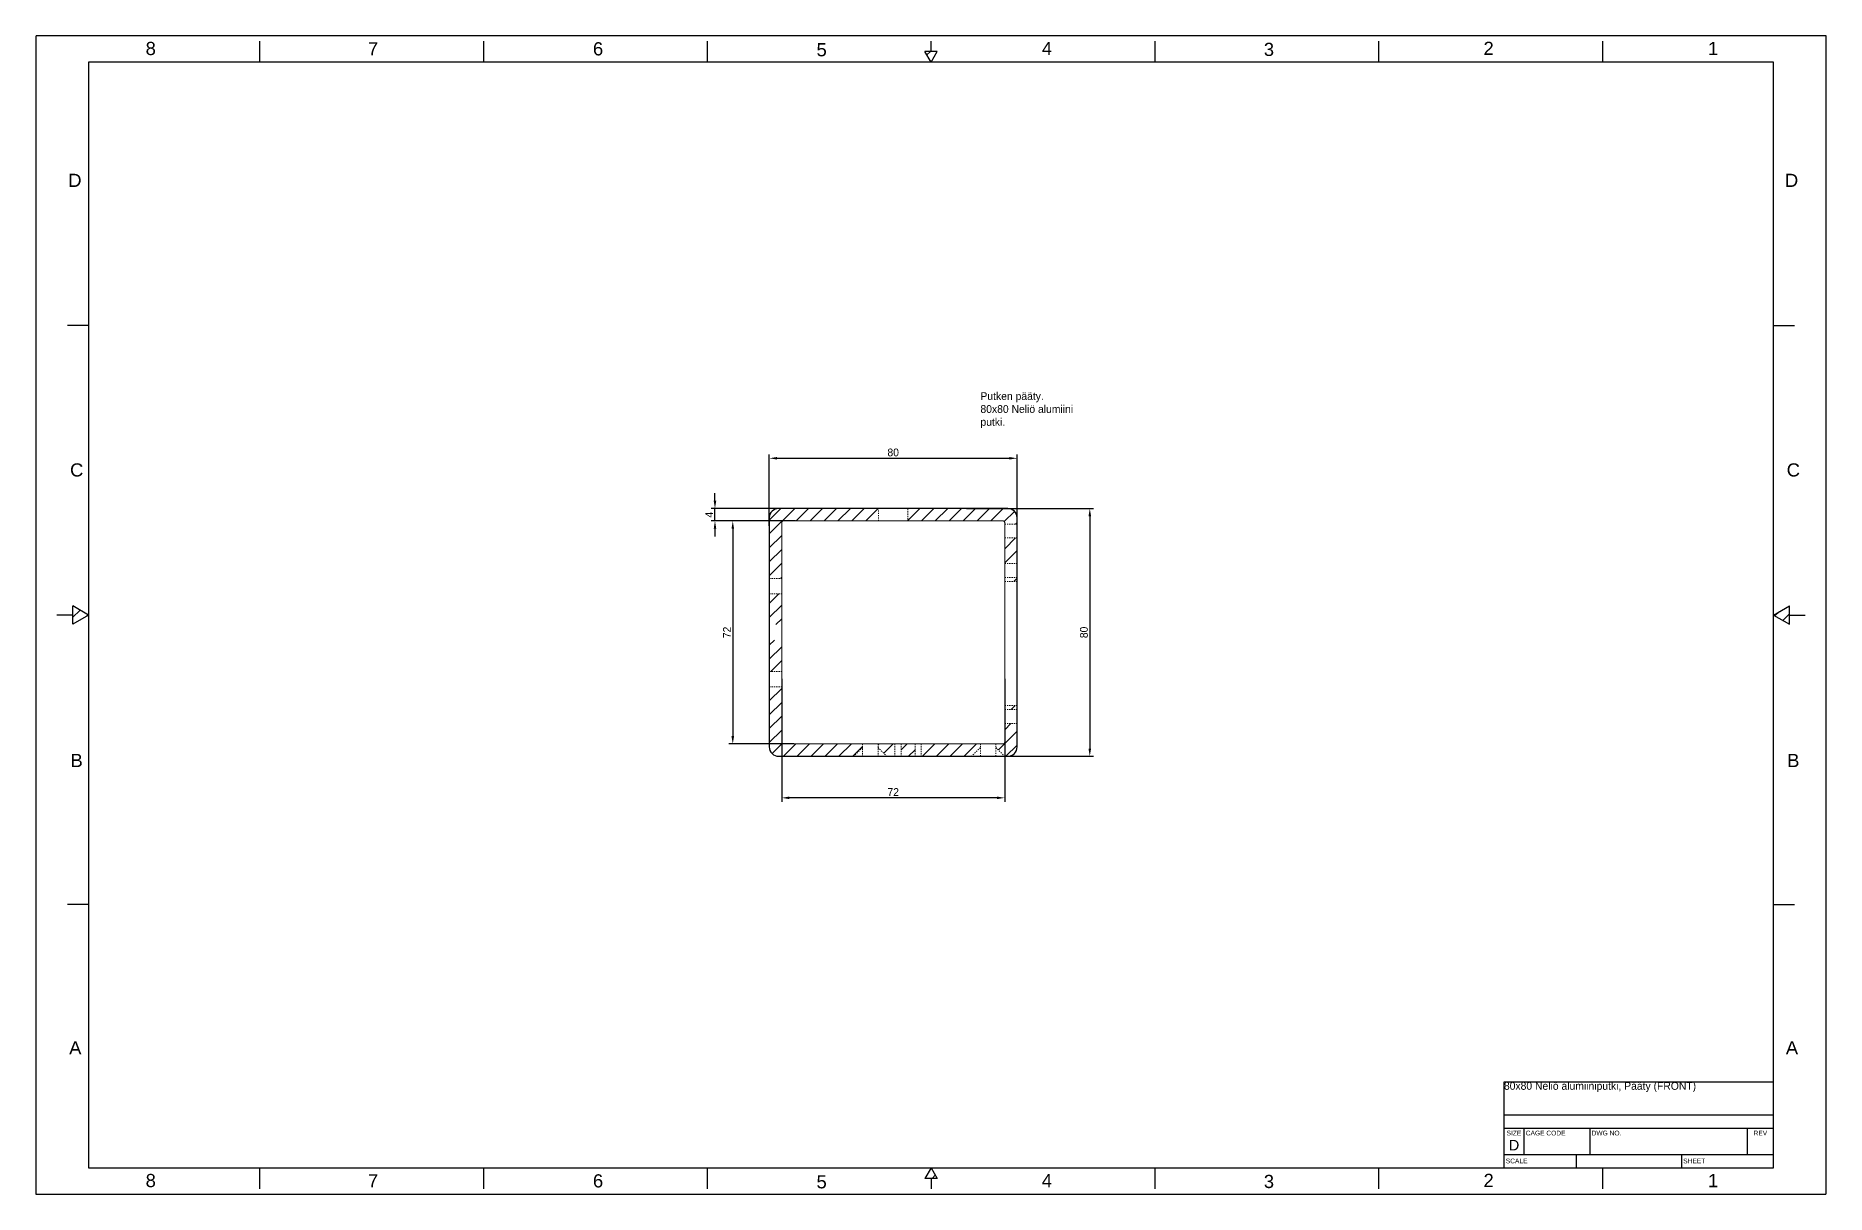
# Model space of a CAD drawing. Header units: millimetres. Extents: x -784753 to 2894, y -738 to 77802.
# Drawn here: x 2313 to 2891, y 383 to 757 of the extents above; entities that cross this region are included whole.
import ezdxf
from ezdxf.enums import TextEntityAlignment as Align

# ---------------------------------------------------------------- set-up
doc = ezdxf.new("R2010")
doc.units = ezdxf.units.MM
doc.linetypes.add('HIDDEN2', pattern=[0.1875, 0.125, -0.0625])
doc.linetypes.add('phl_center', pattern=[0.75, 0.4, -0.35])
for name, color, linetype in [('Comments', 50, 'Continuous'), ('DEFAULT', 7, 'Continuous'), ('projection', 7, 'Continuous')]:
    doc.layers.add(name, color=color, linetype=linetype)
doc.layers.add('Dimension (ANSI)', color=51, linetype='Continuous', lineweight=9)
doc.styles.add('ARIAL_TTF', font='arial.ttf')
doc.dimstyles.new('ISO-25', dxfattribs={"dimtxt": 2.5, "dimasz": 2.5, "dimexe": 1.25, "dimexo": 0.625, "dimtad": 1, "dimtxsty": 'Standard', "dimcen": 2.5, "dimadec": 0, "dimazin": 0, "dimtfac": 1, "dimtmove": 0, "dimatfit": 3, "dimfxl": 0, "dimarcsym": 0})
pattern_1 = [(45, (-975.584, -176.4846), (-2.245064, 2.245064), [])]

msp = doc.modelspace()

# ---------------------------------------------------------------- texts
at = {"lineweight": 0, "insert": (2786.571, 419.055), "char_height": 2.5, "width": 87.0499, "attachment_point": 1}
msp.add_mtext('80x80 Neliö alumiiniputki, Pääty (FRONT)', dxfattribs=at)
at = {"layer": 'Comments', "lineweight": 0, "insert": (2617.559, 641.793), "char_height": 2.5, "width": 31.69174, "attachment_point": 1}
msp.add_mtext('Putken pääty. \\P80x80 Neliö alumiini putki.', dxfattribs=at)

# ---------------------------------------------------------------- blocks, each defined once
blk = doc.blocks.new('ALUMIINIPUTKI-80x80-FRONTS')
at = {"lineweight": 0}
h = blk.add_hatch(dxfattribs=at)
h.set_pattern_fill('ANSI31', color=252, style=0)
h.set_pattern_definition(pattern_1)
h.paths.add_polyline_path([(4, 42.5), (4, 52.43), (3.6, 52.43), (2.8, 52.43), (2, 52.43), (1.2, 52.43), (0.4, 52.43), (0, 52.43), (0, 45), (0, 42.5)])
h.paths.add_polyline_path([(0.8, 27.43), (1.6, 27.43), (2.4, 27.43), (3.2, 27.43), (4, 27.43), (4, 37.5), (0, 37.5), (0, 27.43)])
h.paths.add_polyline_path([(47.76, 76), (75.5, 76, -0.414214), (76, 75.5), (76, 75), (80, 75), (80, 77, 0.414214), (77, 80), (44.57, 80), (44.77, 79.9), (44.77, 78.34), (44.77, 76.78), (44.77, 76)])
h.paths.add_polyline_path([(0, 69.3), (0, 57.5), (0, 57.43), (0.8, 57.43), (1.6, 57.43), (2.4, 57.43), (3.2, 57.43), (4, 57.43), (4, 75.5, -0.414214), (4.5, 76), (32.24, 76), (35.24, 76), (35.24, 77.56), (35.24, 79.12), (35.24, 80), (3, 80, 0.414214), (0, 77)])
h.paths.add_polyline_path([(80, 64.45), (80, 70.5), (76, 70.5), (76, 62.27), (76.8, 62.27), (77, 62.52), (77.2, 62.27), (77.6, 62.27), (77.8, 62.52), (78, 62.27), (78.4, 62.27), (78.6, 62.52), (78.8, 62.27), (79.2, 62.27), (79.4, 62.52), (79.6, 62.27), (80, 62.27)])
h.paths.add_polyline_path([(73.14, 3.32), (73.14, 2.92), (75.89, 0.16, -0.223314), (75.95, 0), (77, 0, 0.414214), (80, 3), (80, 8.45), (80, 10.63), (79.8, 10.38), (79.6, 10.63), (79.2, 10.63), (79, 10.38), (78.8, 10.63), (78.4, 10.63), (78.2, 10.38), (78, 10.63), (77.6, 10.63), (77.4, 10.38), (77.2, 10.63), (76, 10.63), (76, 4.5, -0.414214), (75.5, 4), (74.6, 4), (73.14, 4)])
h.paths.add_polyline_path([(46.3, 4), (42.55, 4), (42.55, 3.95), (42.55, 3.55), (42.55, 3.15), (42.55, 2.75), (42.55, 2.35), (42.55, 1.95), (42.55, 1.55), (42.55, 1.15), (42.55, 0.75), (42.55, 0), (47.05, 0), (47.05, 0.55), (47.05, 0.95), (47.05, 1.35), (47.05, 1.75), (47.05, 2.15), (47.05, 2.55), (47.05, 2.95), (47.05, 3.35), (47.05, 3.75), (47.05, 4)])
h.paths.add_polyline_path([(28.75, 4), (28.6, 4), (4.5, 4, -0.414214), (4, 4.5), (4, 22.43), (3.6, 22.43), (2.8, 22.43), (2, 22.43), (1.2, 22.43), (0.4, 22.43), (0, 22.43), (0, 10.7), (0, 3, 0.414214), (3, 0), (27.29, 0, -0.223314), (27.35, 0.16), (30.1, 2.92), (30.1, 3.32), (30.1, 4)])
h.paths.add_polyline_path([(35.18, 4), (35.1, 4), (35.1, 3.32), (35.1, 2.92), (37.86, 0.16, -0.223314), (37.92, 0), (40.55, 0), (40.55, 0.55), (40.55, 0.95), (40.55, 1.35), (40.55, 1.75), (40.55, 2.15), (40.55, 2.55), (40.55, 2.95), (40.55, 3.35), (40.55, 3.75), (40.55, 4), (38.4, 4), (38.2, 4), (36.6, 4), (36.4, 4)])
h.paths.add_polyline_path([(67.95, 4), (66.8, 4), (66.67, 4), (56.9, 4), (51.4, 4), (51.29, 4), (49.05, 4), (49.05, 3.95), (49.05, 3.55), (49.05, 3.15), (49.05, 2.75), (49.05, 2.35), (49.05, 1.95), (49.05, 1.55), (49.05, 1.15), (49.05, 0.75), (49.05, 0), (65.32, 0, -0.223314), (65.38, 0.16), (68.14, 2.92), (68.14, 3.32), (68.14, 4)])
h = blk.add_hatch(dxfattribs=at)
h.set_pattern_fill('ANSI31', color=252, style=0)
h.set_pattern_definition(pattern_1)
h.paths.add_polyline_path([(80, 57.77), (79.8, 57.52), (79.6, 57.77), (79.2, 57.77), (79, 57.52), (78.8, 57.77), (78.4, 57.77), (78.2, 57.52), (78, 57.77), (77.6, 57.77), (77.4, 57.52), (77.2, 57.77), (76, 57.77), (76, 56.45), (80, 56.45)])
h.paths.add_polyline_path([(80, 16.45), (76, 16.45), (76, 15.13), (76.8, 15.13), (77, 15.38), (77.2, 15.13), (77.6, 15.13), (77.8, 15.38), (78, 15.13), (78.4, 15.13), (78.6, 15.38), (78.8, 15.13), (79.2, 15.13), (79.4, 15.38), (79.6, 15.13), (80, 15.13)])
for p, q in [((4, 4.5), (4, 75.5)), ((4.5, 76), (75.5, 76)), ((76, 75.5), (76, 4.5)), ((0, 54.93), (0, 57.43)), ((0, 54.93), (0, 52.43)), ((0, 40), (0, 45)), ((0, 40), (0, 42.5)), ((4, 42.5), (4, 37.5)), ((0, 24.93), (0, 27.43)), ((0, 24.93), (0, 22.43)), ((4, 4.5), (4, 4.5)), ((4.5, 4), (75.5, 4)), ((4.5, 4), (4.5, 4)), ((32.6, 4), (30.1, 4)), ((32.6, 4), (35.1, 4)), ((41.55, 4), (40.55, 4)), ((41.55, 4), (42.55, 4)), ((48.05, 4), (47.05, 4)), ((48.05, 4), (49.05, 4)), ((65.38, 0.09), (65.32, 0)), ((70.64, 0), (68.14, 0)), ((70.64, 0), (73.14, 0))]:
    blk.add_line(p, q, dxfattribs=at)
at = {"linetype": 'phl_center', "lineweight": 0}
for p, q in [((35.24, 76), (35.24, 80)), ((44.77, 79.9), (44.77, 76)), ((76, 75), (80, 75)), ((76, 70.5), (80, 70.5)), ((76, 62.27), (80, 62.27)), ((0, 57.43), (4, 57.43)), ((0, 52.43), (4, 52.43)), ((76, 57.77), (80, 57.77)), ((76, 56.45), (80, 56.45)), ((0, 27.43), (4, 27.43)), ((0, 22.43), (4, 22.43)), ((76, 16.45), (80, 16.45)), ((76, 15.13), (80, 15.13)), ((76, 10.63), (80, 10.63)), ((30.1, 2.85), (27.29, 0)), ((30.1, 4), (30.1, 0)), ((35.1, 4), (35.1, 0)), ((35.1, 2.85), (37.92, 0)), ((40.55, 4), (40.55, 0)), ((42.55, 4), (42.55, 0)), ((47.05, 4), (47.05, 0)), ((49.05, 4), (49.05, 0)), ((68.14, 2.85), (65.38, 0.09)), ((68.14, 0), (68.14, 4)), ((73.14, 0), (73.14, 4)), ((73.14, 2.85), (75.95, 0))]:
    blk.add_line(p, q, dxfattribs=at)
blk.add_lwpolyline([(3, 0), (77, 0, 0.414214), (80, 3), (80, 77, 0.414214), (77, 80), (3, 80, 0.414214), (0, 77), (0, 3, 0.414214)], format="xyb", close=True)
at = {"lineweight": 0}
for centre, start, end in [((4.5, 75.5), 90, 180), ((75.5, 75.5), 0, 90), ((4.5, 4.5), 180, 270), ((75.5, 4.5), 270, 0)]:
    blk.add_arc(centre, 0.5, start, end, dxfattribs=at)
blk = doc.blocks.new('*D360')
at = {"layer": 'Defpoints', "color": 0, "lineweight": -3}
for p in [(2629.38, 620.46), (2549.38, 598.02), (2629.38, 598.02)]:
    blk.add_point(p, dxfattribs=at)
at = {"layer": 'Dimension (ANSI)', "color": 0, "lineweight": -2}
for p, q in [((2549.38, 598.65), (2549.38, 621.71)), ((2551.88, 620.46), (2626.88, 620.46)), ((2629.38, 598.65), (2629.38, 621.71))]:
    blk.add_line(p, q, dxfattribs=at)
for points in [[(2551.88, 620.05), (2551.88, 620.88), (2549.38, 620.46)], [(2626.88, 620.88), (2626.88, 620.05), (2629.38, 620.46)]]:
    blk.add_solid(points, dxfattribs=at)
at = {"layer": 'Dimension (ANSI)', "color": 0, "lineweight": -2, "insert": (2589.38, 622.34), "char_height": 2.5, "attachment_point": 5}
blk.add_mtext('80', dxfattribs=at)
blk = doc.blocks.new('*D361')
at = {"layer": 'Defpoints', "color": 0, "lineweight": -3}
for p in [(2612.41, 604.24), (2612.41, 524.24), (2652.86, 524.24)]:
    blk.add_point(p, dxfattribs=at)
at = {"layer": 'Dimension (ANSI)', "color": 0, "lineweight": -2}
for p, q in [((2613.03, 604.24), (2654.11, 604.24)), ((2652.86, 601.74), (2652.86, 526.74)), ((2613.03, 524.24), (2654.11, 524.24))]:
    blk.add_line(p, q, dxfattribs=at)
for points in [[(2652.44, 601.74), (2653.28, 601.74), (2652.86, 604.24)], [(2653.28, 526.74), (2652.44, 526.74), (2652.86, 524.24)]]:
    blk.add_solid(points, dxfattribs=at)
at = {"layer": 'Dimension (ANSI)', "color": 0, "lineweight": -2, "insert": (2650.98, 564.24), "char_height": 2.5, "attachment_point": 5, "rotation": 90}
blk.add_mtext('80', dxfattribs=at)
blk = doc.blocks.new('*D362')
at = {"layer": 'Defpoints', "color": 0, "lineweight": -3}
for p in [(2531.84, 604.24), (2558.51, 604.24), (2558.51, 600.24)]:
    blk.add_point(p, dxfattribs=at)
at = {"layer": 'Dimension (ANSI)', "color": 0, "lineweight": -2}
for p, q in [((2531.84, 606.74), (2531.84, 609.24)), ((2557.88, 604.24), (2530.59, 604.24)), ((2531.84, 600.24), (2531.84, 604.24)), ((2557.88, 600.24), (2530.59, 600.24)), ((2531.84, 597.74), (2531.84, 595.24))]:
    blk.add_line(p, q, dxfattribs=at)
for points in [[(2532.26, 606.74), (2531.43, 606.74), (2531.84, 604.24)], [(2531.43, 597.74), (2532.26, 597.74), (2531.84, 600.24)]]:
    blk.add_solid(points, dxfattribs=at)
at = {"layer": 'Dimension (ANSI)', "color": 0, "lineweight": -2, "insert": (2529.97, 602.24), "char_height": 2.5, "attachment_point": 5, "rotation": 90}
blk.add_mtext('4', dxfattribs=at)
blk = doc.blocks.new('*D363')
at = {"layer": 'Defpoints', "color": 0, "lineweight": -3}
for p in [(2557.88, 600.24), (2537.59, 528.24), (2557.88, 528.24)]:
    blk.add_point(p, dxfattribs=at)
at = {"layer": 'Dimension (ANSI)', "color": 0, "lineweight": -2}
for p, q in [((2557.26, 600.24), (2536.34, 600.24)), ((2537.59, 597.74), (2537.59, 530.74)), ((2557.26, 528.24), (2536.34, 528.24))]:
    blk.add_line(p, q, dxfattribs=at)
for points in [[(2537.17, 597.74), (2538.01, 597.74), (2537.59, 600.24)], [(2538.01, 530.74), (2537.17, 530.74), (2537.59, 528.24)]]:
    blk.add_solid(points, dxfattribs=at)
at = {"layer": 'Dimension (ANSI)', "color": 0, "lineweight": -2, "insert": (2535.71, 564.24), "char_height": 2.5, "attachment_point": 5, "rotation": 90}
blk.add_mtext('72', dxfattribs=at)
blk = doc.blocks.new('*D364')
at = {"layer": 'Defpoints', "color": 0, "lineweight": -3}
for p in [(2553.38, 549.9), (2625.38, 549.9), (2553.38, 510.82)]:
    blk.add_point(p, dxfattribs=at)
at = {"layer": 'Dimension (ANSI)', "color": 0, "lineweight": -2}
for p, q in [((2553.38, 549.27), (2553.38, 509.57)), ((2625.38, 549.27), (2625.38, 509.57)), ((2622.88, 510.82), (2555.88, 510.82))]:
    blk.add_line(p, q, dxfattribs=at)
for points in [[(2555.88, 510.41), (2555.88, 511.24), (2553.38, 510.82)], [(2622.88, 511.24), (2622.88, 510.41), (2625.38, 510.82)]]:
    blk.add_solid(points, dxfattribs=at)
at = {"layer": 'Dimension (ANSI)', "color": 0, "lineweight": -2, "insert": (2589.38, 512.7), "char_height": 2.5, "attachment_point": 5}
blk.add_mtext('72', dxfattribs=at)
blk = doc.blocks.new('*X387')
at = {"layer": 'DEFAULT', "color": 7, "linetype": 'Continuous'}
blk.add_line((17.025, 0.3), (17.082, 0.359), dxfattribs=at)
blk = doc.blocks.new('*X388')
at = {"layer": 'DEFAULT', "color": 7, "linetype": 'Continuous'}
for p, q in [((33.115, 11.066), (33.028, 10.984)), ((33.179, 10.897), (33.299, 11.019))]:
    blk.add_line(p, q, dxfattribs=at)
blk = doc.blocks.new('*X389')
at = {"layer": 'DEFAULT', "color": 7, "linetype": 'Continuous'}
for p, q in [((0.841, 11.092), (0.7, 10.955)), ((0.961, 10.979), (0.989, 11.006))]:
    blk.add_line(p, q, dxfattribs=at)
blk = doc.blocks.new('*X390')
at = {"layer": 'DEFAULT', "color": 7, "linetype": 'Continuous'}
blk.add_line((16.989, 21.699), (16.921, 21.636), dxfattribs=at)
blk = doc.blocks.new('SHEET-D')
at = {"layer": 'DEFAULT', "color": 7, "linetype": 'HIDDEN2'}
for p, q in [((2316.04, -43.12), (2316.04, -417.16)), ((2894.11, -43.12), (2316.04, -43.12)), ((2894.11, -417.16), (2894.11, -43.12)), ((2316.04, -417.16), (2894.11, -417.16))]:
    blk.add_line(p, q, dxfattribs=at)
at = {"layer": 'DEFAULT', "color": 7, "linetype": 'Continuous'}
for p, q in [((2388.3, -44.82), (2388.3, -51.62)), ((2460.56, -44.82), (2460.56, -51.62)), ((2532.82, -44.82), (2532.82, -51.62)), ((2605.08, -48.22), (2605.08, -44.82)), ((2677.34, -44.82), (2677.34, -51.62)), ((2749.59, -44.82), (2749.59, -51.62)), ((2821.85, -44.82), (2821.85, -51.62)), ((2877.11, -51.62), (2333.05, -51.62)), ((2333.05, -51.62), (2333.05, -408.66)), ((2607.04, -48.22), (2603.11, -48.22)), ((2605.08, -51.62), (2603.11, -48.22)), ((2605.08, -51.62), (2607.04, -48.22)), ((2877.11, -408.66), (2877.11, -51.62)), ((2333.05, -136.63), (2326.25, -136.63)), ((2877.11, -136.63), (2883.91, -136.63)), ((2327.95, -230.14), (2322.84, -230.14)), ((2333.05, -230.14), (2327.95, -227.19)), ((2327.95, -233.08), (2327.95, -227.19)), ((2333.05, -230.14), (2327.95, -233.08)), ((2877.11, -230.14), (2882.21, -227.19)), ((2877.11, -230.14), (2882.21, -233.08)), ((2882.21, -233.08), (2882.21, -227.19)), ((2882.21, -230.14), (2887.31, -230.14)), ((2333.05, -323.65), (2326.25, -323.65)), ((2877.11, -323.65), (2883.91, -323.65)), ((2790.06, -380.95), (2790.06, -408.66)), ((2877.11, -380.95), (2790.06, -380.95)), ((2877.11, -391.66), (2790.06, -391.66)), ((2877.11, -395.91), (2790.06, -395.91)), ((2796.52, -395.91), (2796.52, -404.41)), ((2817.77, -395.91), (2817.77, -404.41)), ((2868.61, -395.91), (2868.61, -404.41)), ((2877.11, -404.41), (2790.06, -404.41)), ((2813.35, -404.41), (2813.35, -408.66)), ((2847.35, -404.41), (2847.35, -408.66)), ((2333.05, -408.66), (2877.11, -408.66)), ((2388.3, -408.66), (2388.3, -415.46)), ((2460.56, -408.66), (2460.56, -415.46)), ((2532.82, -408.66), (2532.82, -415.46)), ((2605.08, -408.66), (2603.11, -412.06)), ((2605.08, -408.66), (2607.04, -412.06)), ((2677.34, -408.66), (2677.34, -415.46)), ((2749.59, -408.66), (2749.59, -415.46)), ((2821.85, -408.66), (2821.85, -415.46)), ((2607.04, -412.06), (2603.11, -412.06)), ((2605.08, -412.06), (2605.08, -415.46))]:
    blk.add_line(p, q, dxfattribs=at)
at = {"color": 0, "xscale": 17.00193276708238, "yscale": 17.00193276708238, "zscale": 17.00193276708238}
for name in ['*X390', '*X389', '*X388', '*X387']:
    blk.add_blockref(name, (2316.04, -417.16), dxfattribs=at).dxf.unprotected_set("ltscale", 0)
at = {"layer": 'DEFAULT', "color": 7, "linetype": 'Continuous', "style": 'ARIAL_TTF'}
for s, height, p in [('8', 4.25, (2351.5, -45.08)), ('7', 4.25, (2423.27, -45.19)), ('6', 4.25, (2495.93, -45.19)), ('5', 4.25, (2568.12, -45.49)), ('4', 4.25, (2640.85, -45.1)), ('3', 4.25, (2712.54, -45.38)), ('2', 4.25, (2783.47, -45.04)), ('1', 4.25, (2855.94, -45.11)), ('D', 4.25, (2326.52, -87.66)), ('D', 4.25, (2880.79, -87.66)), ('C', 4.25, (2327.1, -181.17)), ('C', 4.25, (2881.36, -181.17)), ('B', 4.25, (2327.25, -274.98)), ('B', 4.25, (2881.52, -274.98)), ('A', 4.25, (2326.81, -367.76)), ('A', 4.25, (2881.08, -367.76)), ('SIZE', 1.53, (2790.91, -396.65)), (' CAGE CODE', 1.53, (2796.52, -396.65)), (' DWG NO.', 1.53, (2817.77, -396.65)), ('REV', 1.53, (2870.66, -396.65)), ('D', 3.4, (2791.59, -399.62)), (' SCALE', 1.53, (2790.06, -405.66)), (' SHEET', 1.53, (2847.35, -405.66)), ('8', 4.25, (2351.5, -410.62)), ('7', 4.25, (2423.27, -410.73)), ('6', 4.25, (2495.93, -410.73)), ('5', 4.25, (2568.12, -411.03)), ('4', 4.25, (2640.85, -410.65)), ('3', 4.25, (2712.54, -410.92)), ('2', 4.25, (2783.47, -410.58)), ('1', 4.25, (2855.94, -410.65))]:
    blk.add_text(s, height=height, dxfattribs=at).set_placement(p, align=Align.TOP_LEFT)

# ---------------------------------------------------------------- dimensions: what is measured, and where the dimension line sits
at = {"layer": 'Dimension (ANSI)', "lineweight": 0}
for base, p1, p2, picture, middle in [((2629.379, 620.462), (2549.379, 598.023), (2629.379, 598.023), '*D360', (2589.379, 622.337)), ((2553.379, 510.823), (2625.379, 549.898), (2553.379, 549.898), '*D364', (2589.379, 512.698))]:
    dim = msp.add_linear_dim(base=base, p1=p1, p2=p2, dimstyle='ISO-25', dxfattribs=at)
    dim.commit()
    dim.dimension.update_dxf_attribs({"geometry": picture, "text_midpoint": middle})
for base, p1, p2, picture, middle in [((2531.843, 604.241), (2558.506, 600.241), (2558.506, 604.241), '*D362', (2529.968, 602.241)), ((2652.859, 524.241), (2612.406, 604.241), (2612.406, 524.241), '*D361', (2650.984, 564.241)), ((2537.589, 528.241), (2557.881, 600.241), (2557.881, 528.241), '*D363', (2535.714, 564.241))]:
    dim = msp.add_linear_dim(base=base, p1=p1, p2=p2, angle=90, dimstyle='ISO-25', dxfattribs=at)
    dim.commit()
    dim.dimension.update_dxf_attribs({"geometry": picture, "text_midpoint": middle})

# ---------------------------------------------------------------- block references
msp.add_blockref('ALUMIINIPUTKI-80x80-FRONTS', (2549.379, 524.241))
at = {"layer": 'projection', "lineweight": 0}
msp.add_blockref('SHEET-D', (-3.487, 800), dxfattribs=at)

msp.set_redraw_order([(e.dxf.handle, doc.entitydb.next_handle()) for e in msp.query("TEXT MTEXT ATTDEF DIMENSION ARC_DIMENSION")])  # texts and dimensions are drawn at this point

doc.saveas('drawing.dxf')
